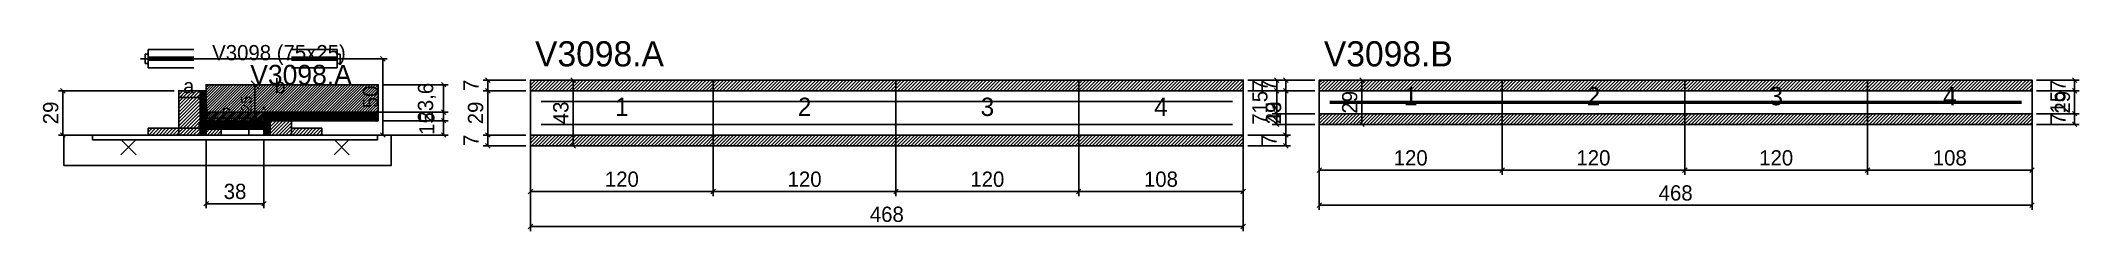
# Model space of a CAD drawing. Extents: x -9000 to 3070, y -14307 to 1250.
# Drawn here: x -69 to 1270, y -92 to 33 of the extents above; entities that cross this region are included whole.
import ezdxf
from ezdxf.enums import TextEntityAlignment as Align

# ---------------------------------------------------------------- set-up
doc = ezdxf.new("R2010")
doc.units = 0
for name, color, linetype in [('5', 5, 'Continuous'), ('BARRA_ANCORAGEM', 126, 'Continuous'), ('barrote', 126, 'Continuous'), ('CONCRETO', 251, 'Continuous'), ('COTA', 241, 'Continuous'), ('Cota Seção (2x)', 241, 'Continuous'), ('detalhes', 7, 'Continuous'), ('Hachura', 251, 'Continuous'), ('HACHURACONCRETO', 251, 'Continuous'), ('Madeira', 126, 'Continuous'), ('NOMENCLATURA', 7, 'Continuous'), ('Painéis', 200, 'Continuous'), ('presilha', 224, 'Continuous'), ('SARR_2.2x7', 40, 'Continuous'), ('SARRAFO_2_2X7', 40, 'Continuous'), ('SCO-___-LAJ', 224, 'Continuous'), ('TENSOR', 224, 'Continuous'), ('Texto Seção', 7, 'Continuous')]:
    doc.layers.add(name, color=color, linetype=linetype)
doc.dimstyles.new('PAINEL', dxfattribs={"dimtxt": 10, "dimasz": 3, "dimexe": 3, "dimexo": 3, "dimgap": 3, "dimtad": 1, "dimblk": 'OBLIQUE', "dimblk1": 'OBLIQUE', "dimcen": 2.5, "dimclrd": 4, "dimclre": 4, "dimclrt": 240, "dimazin": 3, "dimtfac": 1, "dimtmove": 0, "dimatfit": 3})
doc.dimstyles.new('SECAO2X', dxfattribs={"dimtxt": 7, "dimasz": 5, "dimexe": 3, "dimexo": 3, "dimgap": 2, "dimtad": 3, "dimblk": 'OBLIQUE', "dimblk1": 'OBLIQUE', "dimcen": 2.5, "dimclrd": 4, "dimclre": 4, "dimclrt": 1, "dimazin": 3, "dimtfac": 1, "dimtmove": 0, "dimatfit": 3})

msp = doc.modelspace()

# ---------------------------------------------------------------- texts
at = {"layer": '5'}
for s, p in [('1', (831, -3.5)), ('2', (951, -3.5)), ('3', (1071, -3.5)), ('4', (1185, -3.5)), ('1', (313, -10.5)), ('2', (433, -10.5)), ('3', (553, -10.5)), ('4', (667, -10.5))]:
    msp.add_text(s, height=12, dxfattribs=at).set_placement(p, align=Align.MIDDLE_CENTER)
at = {"layer": 'detalhes'}
for s, p in [('a', (25, -1.7)), ('b', (85, -1.7)), ('c', (50, -18.5))]:
    msp.add_text(s, height=9.6, dxfattribs=at).set_placement(p)
at = {"layer": 'NOMENCLATURA'}
for s, p in [('V3098.A', (256, 16)), ('V3098.B', (774, 16))]:
    msp.add_text(s, height=16.5, dxfattribs=at).set_placement(p)
at = {"layer": 'Texto Seção'}
for s, height, p in [('V3098 (75x25)', 10, (44, 20)), ('V3098.A', 13, (69, 4))]:
    msp.add_text(s, height=height, dxfattribs=at).set_placement(p)

# ---------------------------------------------------------------- blocks, each defined once
blk = doc.blocks.new('PAR_ESQ')
for p, q in [((-1, -1), (1, 1)), ((-1, 1), (1, -1))]:
    blk.add_line(p, q)
blk = doc.blocks.new('PAR_FUNDO_ESQ')
for p, q in [((-1, -1), (1, 1)), ((-1, 1), (1, -1))]:
    blk.add_line(p, q)
blk = doc.blocks.new('PAR_FUNDO_DIR')
for p, q in [((-1, -1), (1, 1)), ((-1, 1), (1, -1))]:
    blk.add_line(p, q)
blk = doc.blocks.new('par_int_esq')
for p, q in [((-1, -1), (1, 1)), ((-1, 1), (1, -1))]:
    blk.add_line(p, q)
blk = doc.blocks.new('par_int_dir')
for p, q in [((-1, -1), (1, 1)), ((-1, 1), (1, -1))]:
    blk.add_line(p, q)
blk = doc.blocks.new('_OBLIQUE')
at = {"color": 0, "linetype": 'BYBLOCK'}
blk.add_line((-0.5, -0.5), (0.5, 0.5), dxfattribs=at)

# ---------------------------------------------------------------- dimensions: what is measured, and where the dimension line sits
at = {"layer": 'COTA'}
for base, p1, p2 in [((156, -29), (96, -29), (96, 21)), ((-54, -29), (2, -29), (22, 0)), ((196, -19.6), (153, -19.6), (153, 4)), ((225, 0), (253, 0), (253, 7)), ((225, -29), (253, -29), (253, 0)), ((281, -36), (253, -36), (253, 7)), ((749, -36), (721, -36), (721, 7)), ((749, 0), (721, 0), (721, 7)), ((749, -29), (721, -29), (721, 0)), ((743, 0), (771, 0), (771, 7)), ((743, -15), (771, -15), (771, 0)), ((799, -22), (771, -22), (771, 7)), ((1267, -22), (1239, -22), (1239, 7)), ((1267, 0), (1239, 0), (1239, 7)), ((1267, -15), (1239, -15), (1239, 0)), ((196, -29), (96, -29), (96, -14)), ((743, -22), (771, -22), (771, -15)), ((1267, -22), (1239, -22), (1239, -15)), ((225, -36), (253, -36), (253, -29)), ((749, -36), (721, -36), (721, -29))]:
    msp.add_linear_dim(base=base, p1=p1, p2=p2, angle=90, dimstyle='PAINEL', dxfattribs=at).render()
for base, p1, p2 in [((771, -52), (771, -15), (891, -15)), ((771, -75), (771, -15), (1239, -15)), ((891, -52), (891, -15), (1011, -15)), ((1011, -52), (1011, -15), (1131, -15)), ((1131, -52), (1131, -15), (1239, -15)), ((40, -74), (40, -29), (78, -29)), ((253, -66), (253, -29), (373, -29)), ((253, -89), (253, -29), (721, -29)), ((373, -66), (373, -29), (493, -29)), ((493, -66), (493, -29), (613, -29)), ((613, -66), (613, -29), (721, -29))]:
    msp.add_linear_dim(base=base, p1=p1, p2=p2, dimstyle='PAINEL', dxfattribs=at).render()
at = {"layer": 'Cota Seção (2x)'}
msp.add_linear_dim(base=(72, -21), p1=(40, -21), p2=(40, 4), angle=90, dimstyle='SECAO2X', dxfattribs=at).render()

# ---------------------------------------------------------------- hatches: boundary and pattern name
at = {"layer": 'COTA'}
h = msp.add_hatch(dxfattribs=at)
h.set_pattern_fill('ANSI31', scale=0.4)
h.paths.add_polyline_path([(40, -21), (40, 4), (153, 4), (153, -19.6), (78, -19.6), (78, -21)])
h = msp.add_hatch(dxfattribs=at)
h.set_pattern_fill('ANSI31', scale=0.5)
h.paths.add_polyline_path([(253, 0), (373, 0), (373, 7), (253, 7)])
h = msp.add_hatch(dxfattribs=at)
h.set_pattern_fill('ANSI31', scale=0.5)
h.paths.add_polyline_path([(373, 0), (493, 0), (493, 7), (373, 7)])
h = msp.add_hatch(dxfattribs=at)
h.set_pattern_fill('ANSI31', scale=0.5)
h.paths.add_polyline_path([(493, 0), (613, 0), (613, 7), (493, 7)])
h = msp.add_hatch(dxfattribs=at)
h.set_pattern_fill('ANSI31', scale=0.5)
h.paths.add_polyline_path([(613, 0), (721, 0), (721, 7), (613, 7)])
h = msp.add_hatch(dxfattribs=at)
h.set_pattern_fill('ANSI31', scale=0.5)
h.paths.add_polyline_path([(771, 0), (891, 0), (891, 7), (771, 7)])
h = msp.add_hatch(dxfattribs=at)
h.set_pattern_fill('ANSI31', scale=0.5)
h.paths.add_polyline_path([(891, 0), (1011, 0), (1011, 7), (891, 7)])
h = msp.add_hatch(dxfattribs=at)
h.set_pattern_fill('ANSI31', scale=0.5)
h.paths.add_polyline_path([(1011, 0), (1131, 0), (1131, 7), (1011, 7)])
h = msp.add_hatch(dxfattribs=at)
h.set_pattern_fill('ANSI31', scale=0.5)
h.paths.add_polyline_path([(1131, 0), (1239, 0), (1239, 7), (1131, 7)])
h = msp.add_hatch(dxfattribs=at)
h.set_pattern_fill('ANSI31', scale=0.5)
h.paths.add_polyline_path([(771, -22), (891, -22), (891, -15), (771, -15)])
h = msp.add_hatch(dxfattribs=at)
h.set_pattern_fill('ANSI31', scale=0.5)
h.paths.add_polyline_path([(891, -22), (1011, -22), (1011, -15), (891, -15)])
h = msp.add_hatch(dxfattribs=at)
h.set_pattern_fill('ANSI31', scale=0.5)
h.paths.add_polyline_path([(1011, -22), (1131, -22), (1131, -15), (1011, -15)])
h = msp.add_hatch(dxfattribs=at)
h.set_pattern_fill('ANSI31', scale=0.5)
h.paths.add_polyline_path([(1131, -22), (1239, -22), (1239, -15), (1131, -15)])
h = msp.add_hatch(dxfattribs=at)
h.set_pattern_fill('ANSI31', scale=0.5)
h.paths.add_polyline_path([(253, -36), (373, -36), (373, -29), (253, -29)])
h = msp.add_hatch(dxfattribs=at)
h.set_pattern_fill('ANSI31', scale=0.5)
h.paths.add_polyline_path([(373, -36), (493, -36), (493, -29), (373, -29)])
h = msp.add_hatch(dxfattribs=at)
h.set_pattern_fill('ANSI31', scale=0.5)
h.paths.add_polyline_path([(493, -36), (613, -36), (613, -29), (493, -29)])
h = msp.add_hatch(dxfattribs=at)
h.set_pattern_fill('ANSI31', scale=0.5)
h.paths.add_polyline_path([(613, -36), (721, -36), (721, -29), (613, -29)])
at = {"layer": 'Hachura'}
h = msp.add_hatch(dxfattribs=at)
h.set_pattern_fill('ANSI31', scale=0.5)
h.paths.add_polyline_path([(22, -29), (36, -29), (36, 0), (22, 0)])
h = msp.add_hatch(dxfattribs=at)
h.set_pattern_fill('ANSI31', scale=0.5)
h.paths.add_polyline_path([(22, -4.4), (36, -4.4), (36, 0), (22, 0)])
h = msp.add_hatch(dxfattribs=at)
h.set_pattern_fill('SOLID')
h.paths.add_polyline_path([(36, -29), (40, -29), (40, 0), (36, 0)])
h = msp.add_hatch(dxfattribs=at)
h.set_pattern_fill('ANSI31', scale=0.5)
h.paths.add_polyline_path([(2, -29), (22, -29), (22, -24.6), (2, -24.6)])
h = msp.add_hatch(dxfattribs=at)
h.set_pattern_fill('SOLID')
h.paths.add_polyline_path([(40, -24.6), (78, -24.6), (78, -21), (40, -21)])
h = msp.add_hatch(dxfattribs=at)
h.set_pattern_fill('ANSI31', scale=0.5)
h.paths.add_polyline_path([(40, -29), (50, -29), (50, -24.6), (40, -24.6)])
h = msp.add_hatch(dxfattribs=at)
h.set_pattern_fill('SOLID')
h.paths.add_polyline_path([(78, -29), (82, -29), (82, -14), (78, -14)])
h = msp.add_hatch(dxfattribs=at)
h.set_pattern_fill('SOLID')
h.paths.add_polyline_path([(78, -14), (153, -14), (153, -20), (78, -20)])
h = msp.add_hatch(dxfattribs=at)
h.set_pattern_fill('ANSI31', scale=0.5)
h.paths.add_polyline_path([(82, -29), (96, -29), (96, -14), (82, -14)])
h = msp.add_hatch(dxfattribs=at)
h.set_pattern_fill('ANSI31', scale=0.5)
h.paths.add_polyline_path([(82, -18.4), (96, -18.4), (96, -14), (82, -14)])
h = msp.add_hatch(dxfattribs=at)
h.set_pattern_fill('ANSI31', scale=0.5)
h.paths.add_polyline_path([(96, -29), (116, -29), (116, -24.6), (96, -24.6)])
at = {"layer": 'HACHURACONCRETO'}
h = msp.add_hatch(dxfattribs=at)
h.set_pattern_fill('ANSI31', scale=0.3)
h.paths.add_polyline_path([(40, -24.6), (78, -24.6), (78, -14), (40, -14)])

# ---------------------------------------------------------------- linework, layer by layer
for p, q in [((2, 27), (32, 27)), ((2, 27), (2, 15)), ((96, 27), (126, 27)), ((126, 27), (126, 15)), ((0, 24), (0, 18)), ((2, 24), (0, 24)), ((2, 18), (0, 18)), ((2, 22), (32, 22)), ((2, 20), (32, 20)), ((2, 15), (32, 15)), ((96, 22), (126, 22)), ((96, 20), (126, 20)), ((96, 15), (126, 15)), ((126, 24), (128, 24)), ((126, 18), (128, 18)), ((128, 24), (128, 18))]:
    msp.add_line(p, q)
at = {"layer": 'BARRA_ANCORAGEM'}
for p, q in [((40, -17.95), (78, -17.95)), ((40, -19.95), (40, -17.95)), ((40, -19.95), (78, -19.95)), ((40, -23.05), (78, -23.05)), ((40, -25.05), (40, -23.05)), ((40, -25.05), (78, -25.05)), ((78, -19.95), (78, -17.95)), ((78, -25.05), (78, -23.05))]:
    msp.add_line(p, q, dxfattribs=at)
at = {"layer": 'barrote'}
msp.add_lwpolyline([(-53.5, -49), (161.5, -49), (161.5, -29), (-53.5, -29)], close=True, dxfattribs=at)
at = {"layer": 'CONCRETO'}
msp.add_lwpolyline([(40, -21), (40, 4), (153, 4), (153, -19.6), (78, -19.6), (78, -21)], close=True, dxfattribs=at)
at = {"layer": 'HACHURACONCRETO'}
msp.add_lwpolyline([(40, -24.6), (78, -24.6), (78, -14), (40, -14)], close=True, dxfattribs=at)
at = {"layer": 'Madeira'}
for points in [[(22, -29), (36, -29), (36, 0), (22, 0)], [(22, -4.4), (36, -4.4), (36, 0), (22, 0)], [(2, -29), (22, -29), (22, -24.6), (2, -24.6)], [(22, -29), (36, -29), (36, -24.6), (22, -24.6)], [(40, -29), (50, -29), (50, -24.6), (40, -24.6)], [(68, -29), (78, -29), (78, -24.6), (68, -24.6)], [(82, -29), (96, -29), (96, -14), (82, -14)], [(82, -18.4), (96, -18.4), (96, -14), (82, -14)], [(96, -29), (116, -29), (116, -24.6), (96, -24.6)]]:
    msp.add_lwpolyline(points, close=True, dxfattribs=at)
at = {"layer": 'Painéis'}
for p, q in [((253, 0), (373, 0)), ((253, -29), (253, 0)), ((373, -29), (373, 0)), ((373, -29), (373, 0)), ((373, 0), (493, 0)), ((373, -29), (373, 0)), ((493, -29), (493, 0)), ((493, -29), (493, 0)), ((493, 0), (613, 0)), ((493, -29), (493, 0)), ((613, -29), (613, 0)), ((613, -29), (613, 0)), ((613, 0), (721, 0)), ((613, -29), (613, 0)), ((721, -29), (721, 0)), ((771, 0), (891, 0)), ((771, -15), (771, 0)), ((891, -15), (891, 0)), ((891, -15), (891, 0)), ((891, 0), (1011, 0)), ((891, -15), (891, 0)), ((1011, -15), (1011, 0)), ((1011, -15), (1011, 0)), ((1011, 0), (1131, 0)), ((1011, -15), (1011, 0)), ((1131, -15), (1131, 0)), ((1131, -15), (1131, 0)), ((1131, 0), (1239, 0)), ((1131, -15), (1131, 0)), ((1239, -15), (1239, 0)), ((771, -15), (891, -15)), ((891, -15), (1011, -15)), ((1011, -15), (1131, -15)), ((1131, -15), (1239, -15)), ((253, -29), (373, -29)), ((373, -29), (493, -29)), ((493, -29), (613, -29)), ((613, -29), (721, -29))]:
    msp.add_line(p, q, dxfattribs=at)
for points in [[(36, -29), (40, -29), (40, 0), (36, 0)], [(40, -24.6), (78, -24.6), (78, -21), (40, -21)], [(78, -29), (82, -29), (82, -14), (78, -14)], [(78, -14), (153, -14), (153, -19.6), (78, -19.6)]]:
    msp.add_lwpolyline(points, close=True, dxfattribs=at)
at = {"layer": 'presilha'}
for p, q in [((-16, -42), (-6, -32)), ((-16, -32), (-6, -42)), ((124, -42), (134, -32)), ((124, -32), (134, -42))]:
    msp.add_line(p, q, dxfattribs=at)
at = {"layer": 'SARR_2.2x7'}
for points in [[(260, -7), (373, -7)], [(260, -7), (373, -7)], [(373, -7), (493, -7)], [(373, -7), (493, -7)], [(493, -7), (613, -7)], [(493, -7), (613, -7)], [(613, -7), (714, -7)], [(613, -7), (714, -7)], [(778, -7), (891, -7)], [(778, -7), (891, -7)], [(778, -8), (891, -8)], [(778, -8), (891, -8)], [(891, -7), (1011, -7)], [(891, -7), (1011, -7)], [(891, -8), (1011, -8)], [(891, -8), (1011, -8)], [(1011, -7), (1131, -7)], [(1011, -7), (1131, -7)], [(1011, -8), (1131, -8)], [(1011, -8), (1131, -8)], [(1131, -7), (1232, -7)], [(1131, -7), (1232, -7)], [(1131, -8), (1232, -8)], [(1131, -8), (1232, -8)], [(260, -22), (373, -22)], [(260, -22), (373, -22)], [(373, -22), (493, -22)], [(373, -22), (493, -22)], [(493, -22), (613, -22)], [(493, -22), (613, -22)], [(613, -22), (714, -22)], [(613, -22), (714, -22)]]:
    msp.add_lwpolyline(points, dxfattribs=at)
at = {"layer": 'SARRAFO_2_2X7'}
for p, q in [((36, -9.2), (36, -4.8)), ((36, -4.8), (40, -4.8)), ((36, -9.2), (40, -9.2)), ((40, -9.2), (40, -4.8)), ((36, -24.2), (36, -19.8)), ((36, -19.8), (40, -19.8)), ((36, -24.2), (40, -24.2)), ((40, -24.2), (40, -19.8)), ((78, -23.2), (78, -18.8)), ((78, -18.8), (82, -18.8)), ((78, -24.2), (78, -19.8)), ((78, -19.8), (82, -19.8)), ((78, -23.2), (82, -23.2)), ((78, -24.2), (82, -24.2)), ((82, -23.2), (82, -18.8)), ((82, -24.2), (82, -19.8))]:
    msp.add_line(p, q, dxfattribs=at)
at = {"layer": 'SCO-___-LAJ'}
for points in [[(253, 0), (373, 0), (373, 7), (253, 7)], [(373, 0), (493, 0), (493, 7), (373, 7)], [(493, 0), (613, 0), (613, 7), (493, 7)], [(613, 0), (721, 0), (721, 7), (613, 7)], [(771, 0), (891, 0), (891, 7), (771, 7)], [(891, 0), (1011, 0), (1011, 7), (891, 7)], [(1011, 0), (1131, 0), (1131, 7), (1011, 7)], [(1131, 0), (1239, 0), (1239, 7), (1131, 7)], [(771, -22), (891, -22), (891, -15), (771, -15)], [(891, -22), (1011, -22), (1011, -15), (891, -15)], [(1011, -22), (1131, -22), (1131, -15), (1011, -15)], [(1131, -22), (1239, -22), (1239, -15), (1131, -15)], [(-34.5, -32.2), (152.5, -32.2), (152.5, -29), (-34.5, -29)], [(253, -36), (373, -36), (373, -29), (253, -29)], [(373, -36), (493, -36), (493, -29), (373, -29)], [(493, -36), (613, -36), (613, -29), (493, -29)], [(613, -36), (721, -36), (721, -29), (613, -29)]]:
    msp.add_lwpolyline(points, close=True, dxfattribs=at)
at = {"layer": 'TENSOR'}
msp.add_line((-3, 21), (151, 21), dxfattribs=at)

# ---------------------------------------------------------------- block references
at = {"layer": 'Painéis'}
for name, p in [('par_int_esq', (40, -11.5)), ('par_int_dir', (78, -11.5)), ('PAR_ESQ', (36, -21.5)), ('PAR_FUNDO_ESQ', (40, -19)), ('PAR_FUNDO_DIR', (78, -19))]:
    msp.add_blockref(name, p, dxfattribs=at)

msp.set_redraw_order([(e.dxf.handle, doc.entitydb.next_handle()) for e in msp.query("TEXT MTEXT ATTDEF DIMENSION ARC_DIMENSION")])  # texts and dimensions are drawn at this point

doc.saveas('drawing.dxf')
